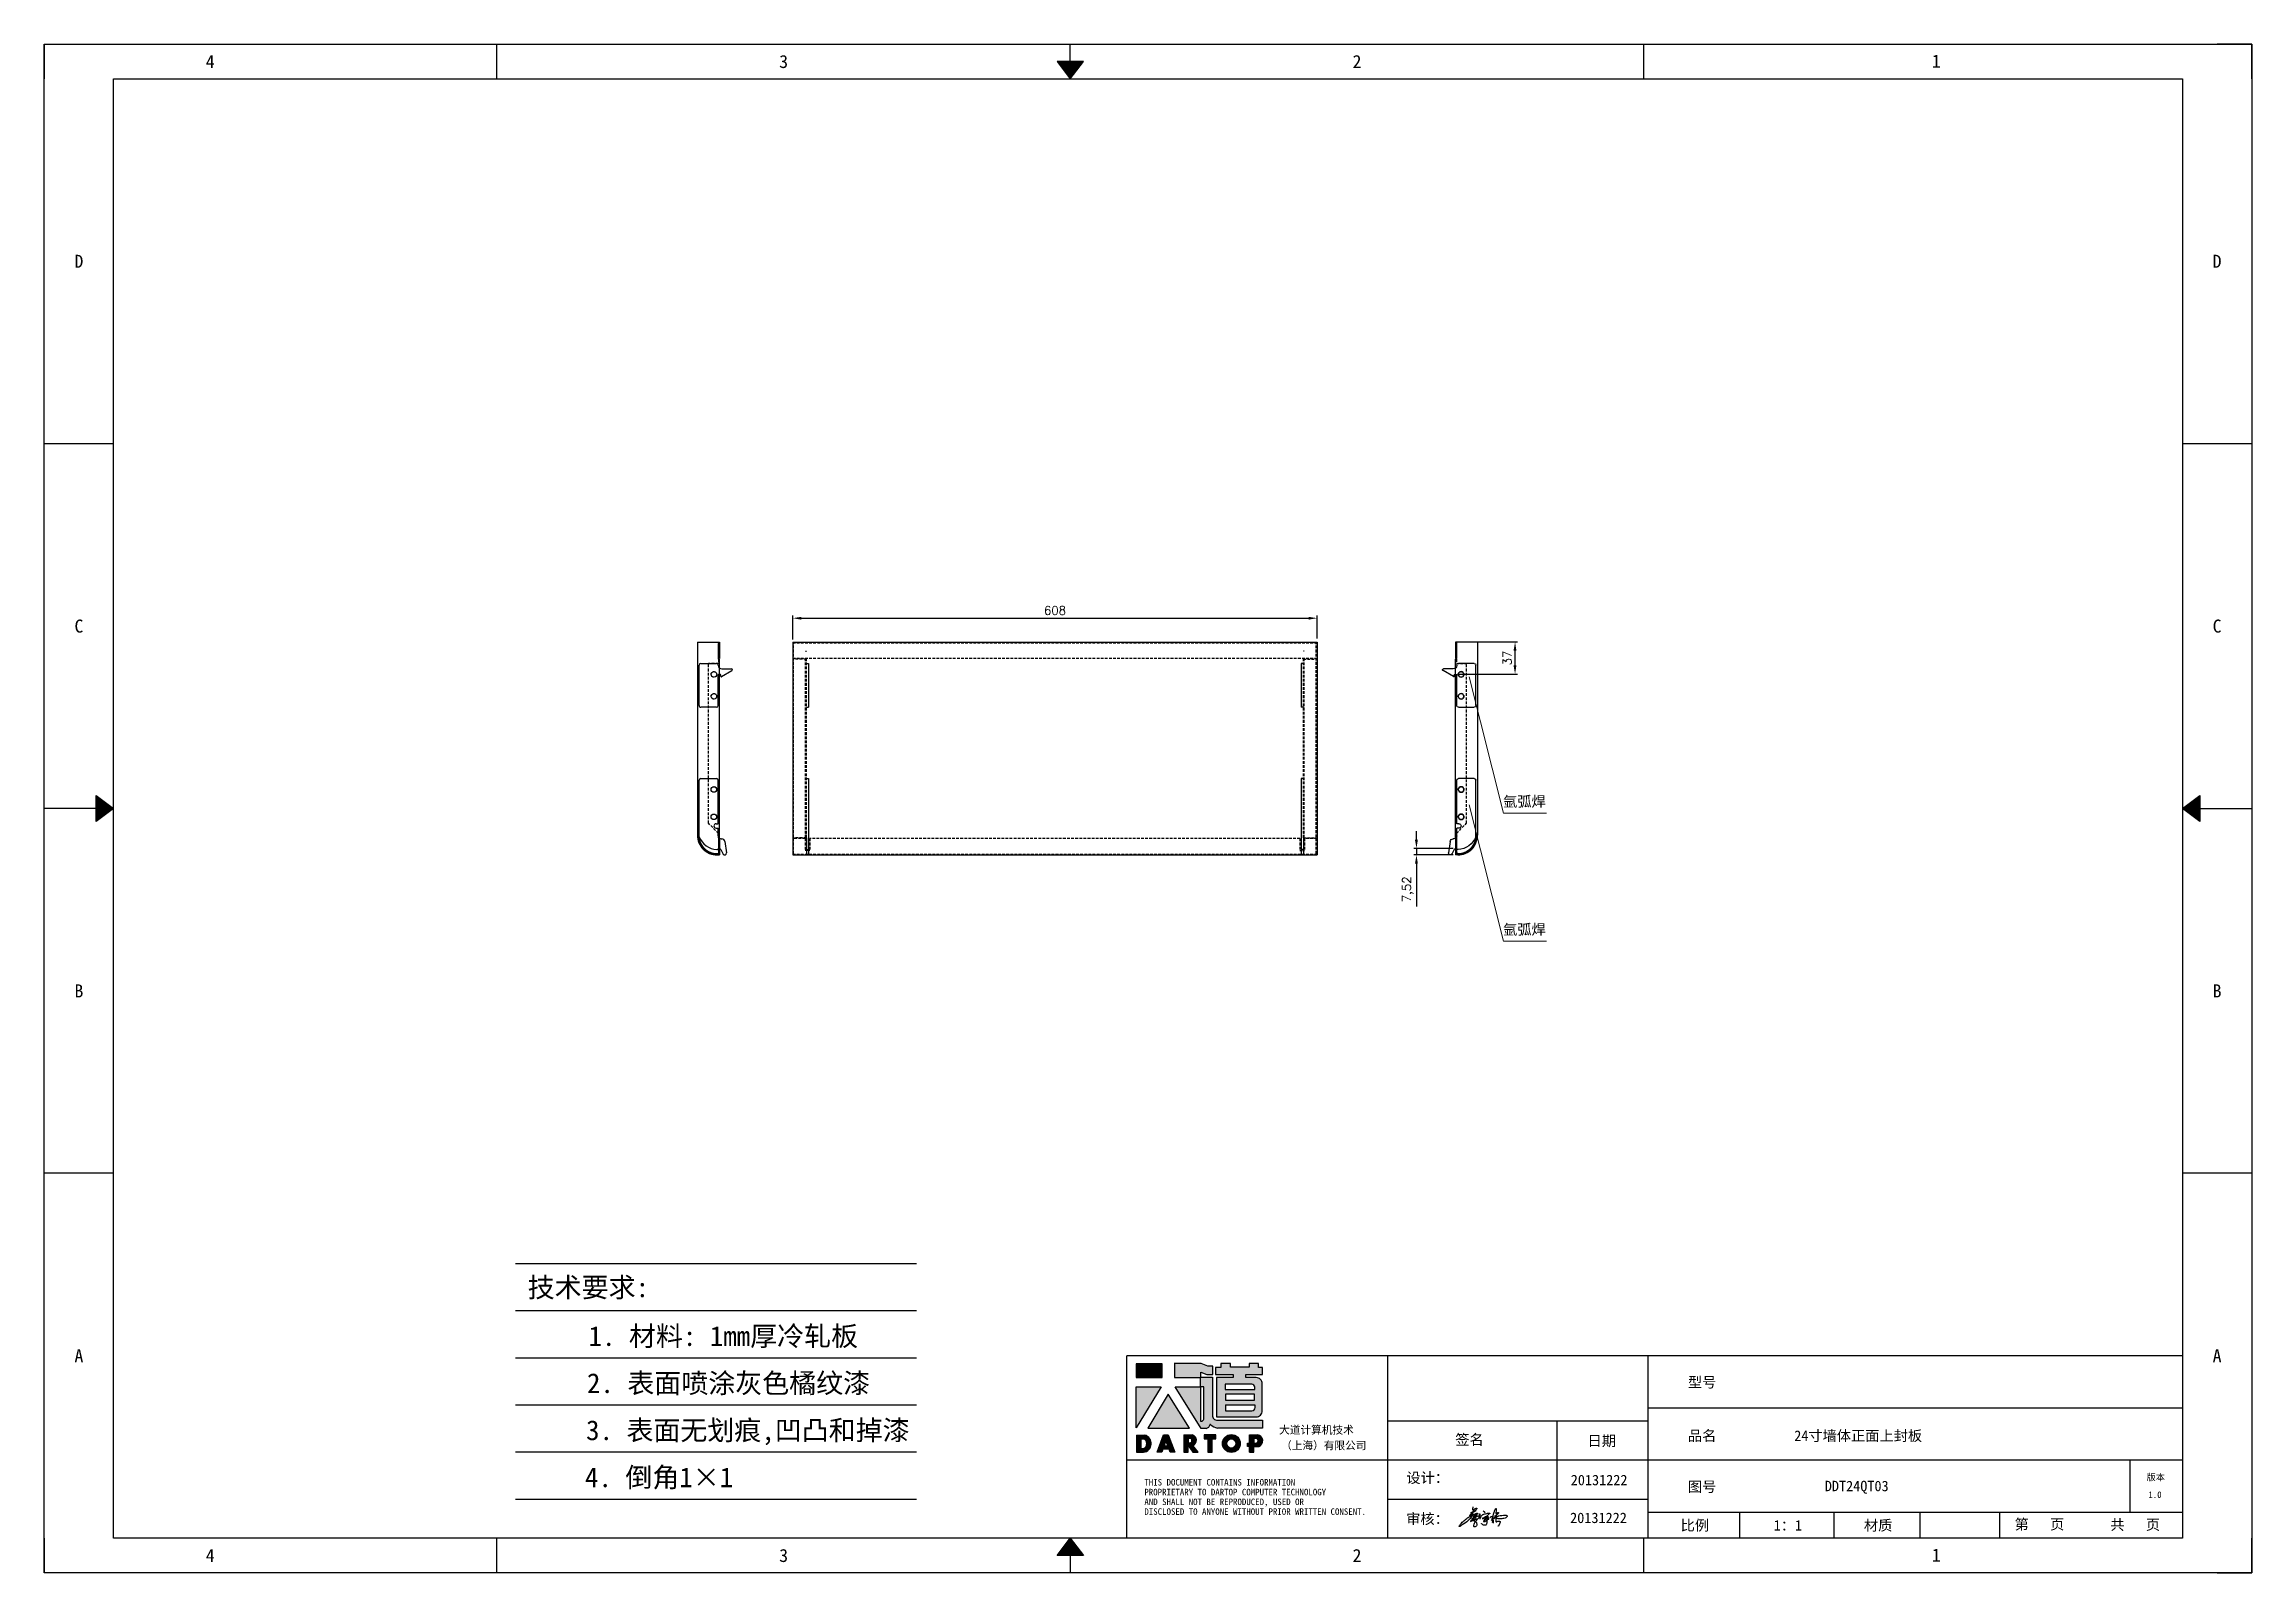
# Model space of a CAD drawing. Header units: millimetres. Extents: x 120943 to 145233, y 4425 to 40233.
# Drawn here: x 120943 to 123503, y 37600 to 39372 of the extents above; entities that cross this region are included whole.
import ezdxf
from ezdxf.enums import TextEntityAlignment as Align

# ---------------------------------------------------------------- set-up
doc = ezdxf.new("R2010")
doc.units = ezdxf.units.MM
doc.linetypes.add('DOT', pattern=[0.25, 0, -0.25])
doc.linetypes.add('HIDDEN2', pattern=[4.7625, 3.175, -1.5875])
for name, color, linetype in [('4', 7, 'Continuous'), ('hidden', 3, 'HIDDEN2'), ('print', 30, 'Continuous')]:
    doc.layers.add(name, color=color, linetype=linetype)
doc.layers.add('dim', color=2, linetype='Continuous', lineweight=9)
doc.styles.add('Dartop', font='SIMFANG.TTF')
doc.styles.add('HZ', font='SimSun.ttf')
doc.styles.add('hzHT', font='SIMHEI.TTF')
doc.styles.get("Standard").update_dxf_attribs({"font": 'txt', "bigfont": 'gbcbig.shx'})
doc.dimstyles.new('2-small', dxfattribs={"dimtxt": 10, "dimasz": 10, "dimexe": 3, "dimexo": 3, "dimgap": 4, "dimtad": 1, "dimtxsty": 'Standard', "dimcen": 5, "dimazin": 0, "dimtfac": 1, "dimtmove": 0, "dimatfit": 3, "dimfxl": 1, "dimarcsym": 0})

msp = doc.modelspace()

# ---------------------------------------------------------------- texts
at = {"color": 0}
for s, height, style, p in [('4', 15.108, 'Dartop', (121135.675, 39352.221)), ('3', 15.108, 'Dartop', (121800.428, 39352.221)), ('2', 15.108, 'Dartop', (122465.181, 39352.221)), ('1', 15.108, 'Dartop', (123136.82, 39352.7)), ('D', 15.108, 'Dartop', (120983.426, 39120.565)), ('D', 15.108, 'Dartop', (123462.31, 39120.565)), ('C', 15.108, 'Dartop', (120983.426, 38697.54)), ('C', 15.108, 'Dartop', (123462.31, 38697.54)), ('氩弧焊', 12.0864, 'hzHT', (122659.278, 38494.205)), ('氩弧焊', 12.0864, 'hzHT', (122659.278, 38345.787)), ('B', 15.108, 'Dartop', (120983.426, 38274.516)), ('B', 15.108, 'Dartop', (123462.31, 38274.516)), ('A', 15.108, 'Dartop', (120983.426, 37851.491)), ('A', 15.108, 'Dartop', (123462.31, 37851.491)), ('型号', 12.0864, 'hzHT', (122865.3, 37820.747)), ('签名', 12.0864, 'hzHT', (122595.596, 37754.273)), ('日期', 12.0864, 'hzHT', (122748.958, 37752.785)), ('品名', 12.0864, 'hzHT', (122865.3, 37758.701)), ('24寸墙体正面上封板', 12.0864, 'hzHT', (123046.223, 37758.701)), ('20131222', 12.0864, 'hzHT', (122745.856, 37707.346)), ('图号', 12.0864, 'hzHT', (122865.3, 37699.624)), ('DDT24QT03', 12.0864, 'hzHT', (123044.534, 37700.412)), ('版本', 7.554, 'hzHT', (123391.224, 37710.573)), ('1.0', 7.554, 'Dartop', (123390.315, 37690.384)), ('20131222', 12.0864, 'hzHT', (122745.136, 37663.491)), ('比例', 12.0864, 'hzHT', (122856.873, 37654.772)), ('1：1', 12.0864, 'hzHT', (122964.754, 37654.772)), ('材质', 12.0864, 'hzHT', (123069.372, 37654.772)), ('第   页', 12.0864, 'hzHT', (123256.34, 37656.026)), ('共   页', 12.0864, 'hzHT', (123367.364, 37655.586)), ('4', 15.108, 'Dartop', (121135.675, 37619.835)), ('3', 15.108, 'Dartop', (121800.428, 37619.835)), ('2', 15.108, 'Dartop', (122465.181, 37619.835)), ('1', 15.108, 'Dartop', (123136.82, 37620.314))]:
    msp.add_text(s, height=height, dxfattribs=dict(at, style=style)).set_placement(p, align=Align.MIDDLE_CENTER)
at = {"style": 'HZ'}
for s, p in [('技术要求:', (121574.057, 37930.77)), ('1. 材料: 1mm厚冷轧板', (121730.534, 37874.284)), ('    2. 表面喷涂灰色橘纹漆    ', (121736.599, 37819.684)), ('3. 表面无划痕,凹凸和掉漆', (121758.984, 37765.084)), ('4. 倒角1×1         ', (121726.239, 37710.484))]:
    msp.add_text(s, height=22.932, dxfattribs=at).set_placement(p, align=Align.MIDDLE_CENTER)
at = {"color": 0, "style": 'hzHT'}
for s, height, p in [('THIS DOCUMENT CONTAINS INFORMATION', 7.55401, (122218.667, 37700.94)), ('设计：', 12.0864, (122522.378, 37703.916)), ('AND SHALL NOT BE REPRODUCED, USED OR', 7.55401, (122218.667, 37678.278)), ('PROPRIETARY TO DARTOP COMPUTER TECHNOLOGY', 7.55401, (122218.667, 37689.609)), ('DISCLOSED TO ANYONE WITHOUT PRIOR WRITTEN CONSENT.', 7.55401, (122218.667, 37666.947)), ('审核：', 12.0864, (122522.198, 37656.322))]:
    msp.add_text(s, height=height, dxfattribs=at).set_placement(p)
at = {"layer": '4', "color": 0, "style": 'hzHT'}
for s, p in [('大道计算机技术', (122374.904, 37760.94)), ('（上海）有限公司', (122377.185, 37742.873))]:
    msp.add_text(s, height=9.0648, dxfattribs=at).set_placement(p)

# ---------------------------------------------------------------- blocks, each defined once
blk = doc.blocks.new('*U5')
at = {"color": 254, "linetype": 'Continuous', "extrusion": (0, 0, -1)}
for points in [[(-17, 0.333), (-16.812, 0.25), (-17, 0.5)], [(-17, 0.333), (-17.188, 0.25), (-16.812, 0.25)], [(-17, 0.333), (-17, 0.5), (-17.188, 0.25)]]:
    blk.add_solid(points, dxfattribs=at)
blk = doc.blocks.new('*U4')
at = {"color": 254, "linetype": 'Continuous', "extrusion": (0, 0, -1)}
for points in [[(-33.167, 11), (-33, 11), (-33.25, 11.188)], [(-33.167, 11), (-33.25, 11.188), (-33.25, 10.812)], [(-33.167, 11), (-33.25, 10.812), (-33, 11)]]:
    blk.add_solid(points, dxfattribs=at)
blk = doc.blocks.new('*U6')
at = {"color": 254, "linetype": 'Continuous'}
for points in [[(17, 21.667), (17.188, 21.75), (16.812, 21.75)], [(17, 21.667), (16.812, 21.75), (17, 21.5)], [(17, 21.667), (17, 21.5), (17.188, 21.75)]]:
    blk.add_solid(points, dxfattribs=at)
blk = doc.blocks.new('*U3')
at = {"color": 254, "linetype": 'Continuous', "extrusion": (0, 0, -1)}
for points in [[(-0.833, 11), (-0.75, 10.812), (-0.75, 11.188)], [(-0.833, 11), (-0.75, 11.188), (-1, 11)], [(-0.833, 11), (-1, 11), (-0.75, 10.812)]]:
    blk.add_solid(points, dxfattribs=at)
blk = doc.blocks.new('dadao')
for p, q in [((48, 19.2), (44.9, 10.4)), ((44.9, 10.4), (51.2, 10.4)), ((51.2, 10.4), (48, 19.2))]:
    blk.add_line(p, q)
for points in [[(41.8, 121.6), (41.8, 143.7), (-0.4, 143.7), (-0.4, 121.6), (41.8, 121.6)], [(104.8, 122), (104.8, 130.3), (114.1, 126.3), (124.2, 126.3), (124.2, 139.6), (115.9, 139.6), (105.1, 143.9), (61.5, 143.9)], [(61.7, 144), (61.7, 121.3), (103.9, 121.3)], [(113.4, 38.7), (105.1, 38.7), (63, 106.5), (103.9, 106.5), (103.9, 120.9), (103.9, 121.3)], [(109.7, 53.6), (109.7, 106.2), (104.3, 106.2), (104.3, 50.4), (106.6, 50.4)], [(144.6, 94.4), (144.6, 84.8), (192, 84.8), (192, 94.1), (144.9, 94.1)], [(120.2, 45), (119.5, 45), (119.5, 44.6)], [(0, 28), (0, 0), (11.8, 0)], [(0.1, 28), (14, 28)], [(7.1, 21.8), (7.1, 6.1), (12, 6.1)], [(7.1, 21.8), (11.4, 21.8)], [(76.8, 28.2), (76.8, 0), (84.1, 0), (84.1, 11.1), (91.6, -0.1), (100.3, -0.1), (91.7, 11.1)], [(76.8, 28.2), (90.6, 28.2)], [(84, 22.7), (84, 15.3), (87.2, 15.3)], [(84, 22.7), (87.3, 22.7)], [(183.7, 0), (183.7, 9.6), (180.6, 9.6), (180.6, 14.9), (183.8, 14.9), (183.8, 28.1), (196.1, 28.1), (196.5, 28.1)], [(183.7, 0), (190.9, 0), (190.9, 9.6), (198.8, 9.6)], [(194.9, 22.3), (190.8, 22.3), (190.8, 15), (194.4, 15)]]:
    blk.add_lwpolyline(points)
blk.add_lwpolyline([(137.1, 144.2), (137.1, 137.9), (128.3, 137.9), (128.3, 126.5), (157.3, 126.5), (157.3, 121.5), (130.3, 121.5), (130.3, 57.5), (194.4, 57.5, 0.414214), (204.4, 67.5), (204.4, 111.3, 0.414214), (194.4, 121.3), (177.5, 121.3), (177.5, 126.3), (204.7, 126.3), (204.7, 137.7), (198.2, 137.7), (198.2, 143.9), (183.3, 143.9), (183.3, 138), (153, 138), (153, 144.2), (137.1, 144.2)], format="xyb", close=True)
for points in [[(104.8, 122), (123.4, 122), (123.4, 60, 0.414214), (131.4, 52), (204.8, 52), (204.8, 39.1), (131.7, 39.1)], [(144.3, 110.8), (144.3, 101.8), (192.3, 101.8), (192.3, 105.5, 0.414214), (187.3, 110.5), (144.3, 110.5)], [(144.6, 77), (144.6, 67.5), (187.6, 67.5, 0.414214), (192.6, 72.5), (192.6, 76.4), (144.6, 76.4)]]:
    blk.add_lwpolyline(points, format="xyb")
for points in [[(-0.3, 106.2), (40.4, 106.2), (-0.3, 39.7), (-0.3, 106.2)], [(51.7, 94.1), (18.4, 39.3), (86.2, 39.3)], [(43.8, 28.2), (51.8, 28.2), (62.6, -0.1), (55, -0.1), (53.2, 5), (42.9, 5), (41.1, 0), (33.6, 0)], [(110, 28.1), (110, 21.9), (116, 21.9), (116, -0.1), (123.2, -0.1), (123.2, 22), (129.2, 22), (129.2, 28.1), (110, 28.1)]]:
    blk.add_lwpolyline(points, close=True)
for radius in [14.5, 7.44]:
    blk.add_circle((154.2, 14.2), radius)
for centre, radius, start, end in [((99.2, 60.7), 12.6, 305.6399, 325.969), ((111.6, 46.7), 8.19, 282.9811, 347.6627), ((136, 61.7), 22.9, 226.7358, 259.3209), ((8.5, 13.9), 8.49, 294.2143, 69.7177), ((9.6, 14.2), 14.4, 278.6604, 72.3203), ((86.4, 19), 3.8, 282.527, 76.7196), ((88.6, 19.4), 8.95, 290.6073, 77.2124), ((193.7, 18.7), 3.8, 280.9891, 72.5513), ((195.7, 18.6), 9.51, 288.8959, 85.2442)]:
    blk.add_arc(centre, radius, start, end)
blk = doc.blocks.new('DDDDDD')
for p, q in [((19696.1, 37799.5), (19696.1, 37810.9)), ((19705.1, 37799.3), (19698, 37811.4)), ((19689.8, 37775.3), (19689.8, 37793.5)), ((19691.8, 37795.5), (19692.1, 37795.5)), ((19704.7, 37798.5), (19703.6, 37798.5)), ((19738.6, 37795.5), (19703.6, 37795.5)), ((19740.6, 37793.5), (19740.6, 37775.3)), ((19738.6, 37773.3), (19691.8, 37773.3))]:
    blk.add_line(p, q)
for centre in [(19702.5, 37790.5), (19727.9, 37790.5)]:
    blk.add_circle(centre, 3.25)
for centre, radius, start, end in [((19697.1, 37810.9), 1, 30.6997, 180), ((19691.8, 37793.5), 2, 90, 180), ((19692.1, 37799.5), 4, 270, 0), ((19703.6, 37797), 1.5, 90, 270), ((19704.7, 37799), 0.5, 270, 30.6997), ((19738.6, 37793.5), 2, 0, 90), ((19691.8, 37775.3), 2, 180, 270), ((19738.6, 37775.3), 2, 270, 0)]:
    blk.add_arc(centre, radius, start, end)
blk = doc.blocks.new('GFARGAR')
for p, q in [((19915.4, 37803.7), (19928.7, 37805.7)), ((19842.4, 37776), (19842.4, 37794.2)), ((19894.9, 37796.2), (19844.4, 37796.2)), ((19894.9, 37793.7), (19894.9, 37796.2)), ((19899.9, 37793.7), (19899.9, 37796.2)), ((19908.9, 37796.2), (19899.9, 37796.2)), ((19912.4, 37799.7), (19912.4, 37800.2)), ((19924.6, 37799.1), (19930, 37801.9)), ((19910, 37774), (19844.4, 37774))]:
    blk.add_line(p, q)
for centre in [(19855.1, 37791.1), (19886.8, 37791.1)]:
    blk.add_circle(centre, 3.25)
for centre, radius, start, end in [((19915.9, 37800.2), 3.5, 98.5308, 180), ((19929, 37803.7), 2, 298.0725, 98.5308), ((19844.4, 37794.2), 2, 90, 180), ((19897.4, 37793.7), 2.5, 180, 0), ((19908.9, 37799.7), 3.5, 270, 0), ((19900.9, 37796.2), 24, 292.1424, 356.2875), ((19925.5, 37797.3), 2, 118.0725, 230.0086), ((19922.9, 37794.2), 2, 12.8853, 50.0086), ((19844.4, 37776), 2, 180, 270)]:
    blk.add_arc(centre, radius, start, end)
blk = doc.blocks.new('*D321')
at = {"layer": 'Defpoints', "color": 0}
for p in [(122579.5, 38679.1, 78.2), (122648.4, 38679.1), (122579.2, 38641.9, 78.2)]:
    blk.add_point(p, dxfattribs=at)
at = {"layer": 'dim', "color": 0, "lineweight": -2}
for p, q in [((122582.5, 38679.1), (122651.4, 38679.1)), ((122648.4, 38651.9), (122648.4, 38669.1)), ((122582.2, 38641.9), (122651.4, 38641.9))]:
    blk.add_line(p, q, dxfattribs=at)
at = {"layer": 'dim', "color": 0}
for points in [[(122646.7, 38669.1), (122650, 38669.1), (122648.4, 38679.1)], [(122646.7, 38651.9), (122650, 38651.9), (122648.4, 38641.9)]]:
    blk.add_solid(points, dxfattribs=at)
at = {"layer": 'dim', "color": 0, "insert": (122639.4, 38660.5), "char_height": 10, "attachment_point": 5, "rotation": 90}
blk.add_mtext('37', dxfattribs=at)
blk = doc.blocks.new('*D322')
at = {"layer": 'Defpoints', "color": 0}
for p in [(122534.1, 38432.2), (122579.5, 38432.2, 78.2), (122579.7, 38439.7, 78.2)]:
    blk.add_point(p, dxfattribs=at)
at = {"layer": 'dim', "color": 0, "lineweight": -2}
for p, q in [((122534.1, 38449.7), (122534.1, 38459.7)), ((122576.7, 38439.7), (122531.1, 38439.7)), ((122576.5, 38432.2), (122531.1, 38432.2)), ((122534.1, 38439.7), (122534.1, 38432.2)), ((122534.1, 38422.2), (122534.1, 38372.5))]:
    blk.add_line(p, q, dxfattribs=at)
at = {"layer": 'dim', "color": 0}
for points in [[(122532.4, 38449.7), (122535.7, 38449.7), (122534.1, 38439.7)], [(122532.4, 38422.2), (122535.7, 38422.2), (122534.1, 38432.2)]]:
    blk.add_solid(points, dxfattribs=at)
at = {"layer": 'dim', "color": 0, "insert": (122524.2, 38392.3), "char_height": 10, "attachment_point": 5, "rotation": 90}
blk.add_mtext('7,52', dxfattribs=at)
blk = doc.blocks.new('CAIYUQIANG')
for p, q in [((27670.4, -25028.6), (27669.5, -25034.5)), ((27639.2, -25074.1), (27639.8, -25072.4)), ((27640.1, -25074.1), (27639.2, -25074.1)), ((27639.8, -25072.4), (27641, -25070.5)), ((27641.8, -25073.4), (27640.1, -25074.1)), ((27641, -25070.5), (27642.4, -25068.7)), ((27643.4, -25072.1), (27641.8, -25073.4)), ((27642.4, -25068.7), (27644.1, -25066.6)), ((27645.7, -25070.6), (27643.4, -25072.1)), ((27644.1, -25066.6), (27646.1, -25064.4)), ((27649.4, -25068), (27645.7, -25070.6)), ((27646.1, -25064.4), (27648.2, -25062.5)), ((27648.2, -25062.5), (27649.9, -25061)), ((27653.3, -25065.6), (27649.4, -25068)), ((27649.9, -25061), (27651.9, -25059.4)), ((27651.9, -25059.4), (27654.7, -25057.2)), ((27656.6, -25063.3), (27653.3, -25065.6)), ((27654.7, -25057.2), (27656.5, -25055.9)), ((27656.5, -25055.9), (27658.3, -25054.6)), ((27659.8, -25060.4), (27656.6, -25063.3)), ((27658.3, -25054.6), (27659.6, -25053.7)), ((27659.6, -25053.7), (27662.2, -25052.1)), ((27660.6, -25059.8), (27659.8, -25060.4)), ((27663.6, -25056.9), (27660.6, -25059.8)), ((27662.2, -25052.1), (27664.9, -25050.5)), ((27662.9, -25048.8), (27669.7, -25045.8)), ((27663.2, -25048.6), (27662.9, -25048.8)), ((27663.6, -25048.1), (27663.2, -25048.6)), ((27665.3, -25046.6), (27663.6, -25048.1)), ((27666.3, -25053.5), (27663.6, -25056.9)), ((27664.9, -25050.5), (27668.5, -25048.7)), ((27667.5, -25060.4), (27664.9, -25062)), ((27664.9, -25062.9), (27667.7, -25061.6)), ((27664.9, -25062), (27664.9, -25062.9)), ((27667.4, -25044.9), (27665.3, -25046.6)), ((27675.7, -25037.4), (27665.9, -25043)), ((27665.9, -25043), (27677.3, -25038.1)), ((27668.2, -25051.4), (27666.3, -25053.5)), ((27670.6, -25042.2), (27667.4, -25044.9)), ((27670.3, -25058.4), (27667.5, -25060.4)), ((27667.7, -25061.6), (27670.5, -25060.2)), ((27670.9, -25048.6), (27668.2, -25051.4)), ((27668.5, -25048.7), (27673.6, -25046.3)), ((27668.6, -25056), (27674.9, -25053.6)), ((27672.1, -25054.2), (27668.6, -25056)), ((27669.5, -25034.5), (27670.5, -25036.5)), ((27669.7, -25045.8), (27671.3, -25045.2)), ((27672, -25057.1), (27670.3, -25058.4)), ((27670.5, -25036.5), (27674.7, -25033.4)), ((27670.5, -25060.2), (27673.3, -25059)), ((27677.3, -25038.1), (27670.6, -25042.2)), ((27671.5, -25047.3), (27670.9, -25048.6)), ((27671.2, -25051), (27679.4, -25049.8)), ((27674.1, -25050.1), (27671.2, -25051)), ((27671.3, -25045.2), (27672.1, -25045.7)), ((27672.1, -25046.2), (27671.5, -25047.3)), ((27672.5, -25060.1), (27671.9, -25060.4)), ((27671.9, -25060.4), (27674.3, -25061.5)), ((27673.8, -25055.8), (27672, -25057.1)), ((27672.1, -25045.7), (27672.1, -25046.2)), ((27675.9, -25052.3), (27672.1, -25054.2)), ((27673.8, -25059.6), (27672.5, -25060.1)), ((27672.7, -25072.4), (27673.6, -25068.9)), ((27672.7, -25073.7), (27672.7, -25072.4)), ((27672.9, -25074.4), (27672.7, -25073.7)), ((27673.5, -25075.1), (27672.9, -25074.4)), ((27673.3, -25059), (27675.5, -25058)), ((27674.1, -25075.4), (27673.5, -25075.1)), ((27673.6, -25046.3), (27677.4, -25044.5)), ((27673.6, -25068.9), (27674.3, -25066.8)), ((27676.2, -25054), (27673.8, -25055.8)), ((27675.2, -25059.1), (27673.8, -25059.6)), ((27676.5, -25048.8), (27674.1, -25050.1)), ((27675, -25075.4), (27674.1, -25075.4)), ((27674.3, -25061.5), (27677.2, -25063.7)), ((27674.3, -25066.8), (27675.3, -25065)), ((27674.7, -25033.4), (27678, -25031.9)), ((27674.9, -25053.6), (27676.8, -25053.2)), ((27676.4, -25074.9), (27675, -25075.4)), ((27677.8, -25058), (27675.2, -25059.1)), ((27675.3, -25065), (27676.4, -25063.4)), ((27675.5, -25058), (27677.9, -25056.9)), ((27679.9, -25033), (27675.7, -25037.4)), ((27678.6, -25051.7), (27675.9, -25052.3)), ((27677.2, -25053.4), (27676.2, -25054)), ((27676.4, -25063.4), (27677.5, -25061.9)), ((27677.2, -25074.4), (27676.4, -25074.9)), ((27679.1, -25047.4), (27676.5, -25048.8)), ((27676.8, -25053.2), (27677.2, -25053.4)), ((27677.2, -25063.7), (27678.8, -25065.4)), ((27678.3, -25073.5), (27677.2, -25074.4)), ((27677.4, -25044.5), (27680, -25043.8)), ((27677.5, -25061.9), (27679.6, -25059.6)), ((27679, -25057.7), (27677.8, -25058)), ((27677.9, -25056.9), (27680, -25056.9)), ((27678, -25031.9), (27679.7, -25031.6)), ((27679.1, -25072.5), (27678.3, -25073.5)), ((27683.3, -25050.5), (27678.6, -25051.7)), ((27678.8, -25065.4), (27679.4, -25066.6)), ((27680, -25057.5), (27679, -25057.7)), ((27680.6, -25045.9), (27679.1, -25047.4)), ((27679.8, -25071), (27679.1, -25072.5)), ((27679.4, -25049.8), (27681.5, -25049.6)), ((27679.4, -25066.6), (27679.9, -25067.9)), ((27679.6, -25059.6), (27680.6, -25058.4)), ((27679.7, -25031.6), (27680.1, -25032.2)), ((27680, -25070), (27679.8, -25071)), ((27680.1, -25032.2), (27679.9, -25033)), ((27679.9, -25067.9), (27680, -25069)), ((27680, -25043.8), (27681.2, -25043.8)), ((27680, -25056.9), (27680.5, -25057.1)), ((27680.5, -25057.1), (27680, -25057.5)), ((27680, -25069), (27680, -25070)), ((27681.2, -25044.7), (27680.6, -25045.9)), ((27680.6, -25058.4), (27681.3, -25057.6)), ((27681.2, -25043.8), (27681.2, -25044.7)), ((27681.3, -25057.6), (27682.9, -25055.7)), ((27681.5, -25049.6), (27682.7, -25049.7)), ((27682.7, -25049.7), (27683.3, -25050.5)), ((27682.9, -25055.7), (27683.9, -25054.7)), ((27683.9, -25054.7), (27684.6, -25054)), ((27684.6, -25054), (27685.6, -25053.1)), ((27685.6, -25053.1), (27686, -25048.7)), ((27686, -25048.7), (27686.1, -25046.8)), ((27686.1, -25046.8), (27686.2, -25045.4)), ((27686.2, -25045.4), (27686.3, -25045)), ((27686.3, -25045), (27686.6, -25045)), ((27686.6, -25045), (27686.7, -25045.1)), ((27686.7, -25045.1), (27686.9, -25049.2)), ((27686.9, -25049.2), (27686.9, -25051.7)), ((27686.9, -25051.7), (27686.9, -25054.8)), ((27686.9, -25054.8), (27686.9, -25055.8)), ((27686.9, -25055.8), (27687, -25056.5)), ((27687, -25056.5), (27687.2, -25056.9)), ((27687.2, -25056.9), (27687.5, -25056.9)), ((27687.5, -25056.9), (27687.8, -25056.5)), ((27687.8, -25056.5), (27688, -25055.9)), ((27688, -25055.9), (27688.6, -25054.6)), ((27688.6, -25054.6), (27689.1, -25053.3)), ((27689.1, -25053.3), (27689.5, -25052.1)), ((27689.5, -25052.1), (27690.2, -25050.1)), ((27690.2, -25050.1), (27690.5, -25049.4)), ((27690.5, -25049.4), (27691.2, -25048.7)), ((27691, -25067.9), (27690.7, -25067.5)), ((27691.8, -25068.5), (27691, -25067.9)), ((27691.2, -25048.7), (27693.8, -25046.9)), ((27692.9, -25069.4), (27691.8, -25068.5)), ((27692.5, -25055.7), (27691.9, -25055.8)), ((27691.9, -25055.8), (27691.9, -25056.2)), ((27691.9, -25056.2), (27693.4, -25056.2)), ((27693.9, -25055.2), (27692.5, -25055.7)), ((27694, -25070.3), (27692.9, -25069.4)), ((27693.4, -25056.2), (27695.2, -25055.9)), ((27693.8, -25046.9), (27694.7, -25046.4)), ((27697.3, -25053.7), (27693.9, -25055.2)), ((27695.5, -25070.9), (27694, -25070.3)), ((27694.7, -25046.4), (27695.8, -25045.9)), ((27695.5, -25062.1), (27695, -25062.5)), ((27695, -25062.5), (27695, -25062.8)), ((27695, -25062.8), (27695.4, -25063)), ((27695.2, -25055.9), (27696.4, -25055.5)), ((27695.4, -25063), (27696.6, -25063)), ((27696.5, -25061.2), (27695.5, -25062.1)), ((27697.1, -25071.4), (27695.5, -25070.9)), ((27695.8, -25045.9), (27698.2, -25045)), ((27696.4, -25055.5), (27698.6, -25054.5)), ((27698, -25059.9), (27696.5, -25061.2)), ((27696.6, -25063), (27698.7, -25062.4)), ((27699, -25071.4), (27697.1, -25071.4)), ((27700.1, -25052.2), (27697.3, -25053.7)), ((27700.7, -25057.4), (27698, -25059.9)), ((27698.2, -25045), (27699.9, -25044.7)), ((27698.6, -25054.5), (27700.1, -25053.8)), ((27698.7, -25062.4), (27701.9, -25060.7)), ((27700.5, -25071.4), (27699, -25071.4)), ((27699.9, -25044.7), (27702.8, -25044)), ((27703.1, -25050.1), (27700.1, -25052.2)), ((27700.1, -25053.8), (27701.4, -25053.2)), ((27701.7, -25070.7), (27700.5, -25071.4)), ((27703.2, -25055.4), (27700.7, -25057.4)), ((27701.4, -25053.2), (27703, -25052.5)), ((27702.4, -25068.8), (27701.7, -25070.7)), ((27701.9, -25060.7), (27705, -25058.6)), ((27702.9, -25065), (27702.4, -25068.8)), ((27702.8, -25044), (27704.8, -25043.7)), ((27703, -25063.9), (27702.9, -25065)), ((27703, -25052.5), (27704.6, -25051.8)), ((27703.4, -25059.2), (27703, -25063.9)), ((27705.3, -25048.2), (27703.1, -25050.1)), ((27705.1, -25053.8), (27703.2, -25055.4)), ((27703.5, -25058.1), (27703.4, -25059.2)), ((27703.9, -25057), (27703.5, -25058.1)), ((27704.3, -25056.3), (27703.9, -25057)), ((27704.9, -25055.3), (27704.3, -25056.3)), ((27704.6, -25051.8), (27705.9, -25051.1)), ((27704.8, -25043.7), (27707, -25043.4)), ((27705.1, -25055), (27704.9, -25055.3)), ((27705, -25058.6), (27706.4, -25057.7)), ((27706, -25052.8), (27705.1, -25053.8)), ((27706.3, -25055), (27705.1, -25055)), ((27708, -25045.9), (27705.3, -25048.2)), ((27705.9, -25051.1), (27706.4, -25051.1)), ((27706.6, -25051.6), (27706, -25052.8)), ((27706.8, -25055.3), (27706.3, -25055)), ((27706.4, -25051.1), (27706.6, -25051.6)), ((27706.4, -25057.7), (27707.4, -25057)), ((27707.5, -25055.8), (27706.8, -25055.3)), ((27707, -25043.4), (27708, -25043.4)), ((27707.4, -25057), (27707.8, -25056.8)), ((27707.8, -25056.8), (27707.5, -25055.8)), ((27708, -25043.4), (27709, -25043.5)), ((27710.1, -25044), (27708, -25045.9)), ((27709, -25043.5), (27709.7, -25043.8)), ((27709.7, -25043.8), (27710.1, -25044)), ((27710, -25054.2), (27711.2, -25052.7)), ((27711.2, -25052.7), (27712.6, -25051.4)), ((27712.6, -25051.4), (27713.4, -25050.9)), ((27713.4, -25050.9), (27714.2, -25050.8)), ((27713.7, -25060.6), (27714.5, -25059.1)), ((27714, -25059.3), (27713.7, -25060.1)), ((27713.7, -25060.1), (27713.7, -25060.6)), ((27714.3, -25058.6), (27714, -25059.3)), ((27714.2, -25050.8), (27715, -25050.8)), ((27715, -25056.9), (27714.3, -25058.6)), ((27714.5, -25059.1), (27715.1, -25058.3)), ((27715, -25050.8), (27715.4, -25050.8)), ((27715.5, -25055.4), (27715, -25056.9)), ((27715.1, -25058.3), (27715.6, -25057.9)), ((27715.4, -25050.8), (27715.6, -25051)), ((27715.9, -25053.9), (27715.5, -25055.4)), ((27715.6, -25051), (27715.8, -25051.2)), ((27715.6, -25057.9), (27716.2, -25057.8)), ((27715.8, -25051.2), (27715.9, -25051.2)), ((27715.9, -25051.2), (27716, -25051.4)), ((27716, -25053.3), (27715.9, -25053.9)), ((27716, -25051.4), (27716, -25051.4)), ((27716, -25051.4), (27716, -25051.5)), ((27716, -25051.5), (27716.1, -25051.6)), ((27716.1, -25052.4), (27716, -25053.3)), ((27716.1, -25051.6), (27716.1, -25051.8)), ((27716.1, -25051.8), (27716.1, -25052.4)), ((27716.2, -25057.8), (27716.9, -25057.9)), ((27716.6, -25063.7), (27716.8, -25062.6)), ((27716.6, -25064.9), (27716.6, -25063.7)), ((27717, -25065.4), (27716.6, -25064.9)), ((27716.8, -25062.6), (27717, -25060.1)), ((27716.9, -25057.9), (27717.2, -25058.1)), ((27717, -25060.1), (27717.1, -25058.6)), ((27718.3, -25066.4), (27717, -25065.4)), ((27717.1, -25058.6), (27717.2, -25057.5)), ((27717.2, -25057.5), (27717.7, -25052.4)), ((27717.2, -25058.1), (27717.6, -25058.7)), ((27717.6, -25058.7), (27717.6, -25060.8)), ((27717.6, -25060.8), (27717.6, -25062.5)), ((27717.6, -25062.5), (27717.7, -25064.3)), ((27717.7, -25050), (27718.5, -25046)), ((27717.7, -25052.4), (27717.7, -25050)), ((27717.7, -25064.3), (27717.7, -25065.5)), ((27717.7, -25065.5), (27718.3, -25066.4)), ((27718.5, -25046), (27720.2, -25040.9)), ((27719, -25056.7), (27720.6, -25055.2)), ((27719, -25056.7), (27720.6, -25055.4)), ((27720.6, -25055.4), (27719, -25056.7)), ((27719.4, -25056.1), (27719, -25056.7)), ((27720.3, -25054.8), (27719.4, -25056.1)), ((27720.2, -25040.9), (27720.7, -25039.5)), ((27721, -25053.7), (27720.3, -25054.8)), ((27720.6, -25055.2), (27721.9, -25054.1)), ((27720.7, -25039.5), (27721.2, -25038)), ((27722.6, -25051.2), (27721, -25053.7)), ((27721.2, -25038), (27721.6, -25036.6)), ((27721.6, -25036.6), (27722.4, -25034.9)), ((27721.8, -25052.4), (27722.1, -25051.2)), ((27721.9, -25054.1), (27721.8, -25052.4)), ((27721.9, -25054.1), (27723.5, -25052.8)), ((27722.2, -25054.5), (27721.9, -25054.1)), ((27722.1, -25051.2), (27722.6, -25049.3)), ((27723.2, -25055.7), (27722.2, -25054.5)), ((27722.4, -25034.9), (27723.3, -25033.3)), ((27722.6, -25049.3), (27723.4, -25048.2)), ((27723.9, -25049.1), (27722.6, -25051.2)), ((27725.1, -25056.1), (27723.2, -25055.7)), ((27723.3, -25033.3), (27723.8, -25032.7)), ((27723.4, -25048.2), (27724, -25048.2)), ((27723.5, -25052.8), (27725.7, -25051.8)), ((27723.8, -25032.7), (27724.4, -25032.7)), ((27724.9, -25047.9), (27723.9, -25049.1)), ((27724.2, -25041.9), (27724, -25042.9)), ((27724, -25042.9), (27724, -25043.8)), ((27724, -25043.8), (27724.5, -25044.5)), ((27724, -25048.2), (27725, -25049.3)), ((27724.3, -25057.3), (27724.1, -25059.8)), ((27724.1, -25059.8), (27724.2, -25062.5)), ((27724.7, -25038.7), (27724.2, -25041.9)), ((27724.2, -25062.5), (27724.5, -25063.9)), ((27724.8, -25054.3), (27724.3, -25057.3)), ((27724.3, -25057.3), (27724.3, -25057.3)), ((27724.4, -25032.7), (27724.8, -25033.4)), ((27724.5, -25044.5), (27724.9, -25044.1)), ((27724.5, -25063.9), (27726.1, -25063.8)), ((27726, -25051.7), (27724.6, -25052.3)), ((27724.6, -25052.3), (27724.8, -25054.3)), ((27724.9, -25037.3), (27724.7, -25038.7)), ((27724.8, -25033.4), (27725.1, -25034.5)), ((27725.1, -25035.4), (27724.9, -25037.3)), ((27724.9, -25044.1), (27726.2, -25043.2)), ((27726.1, -25047), (27724.9, -25047.9)), ((27725, -25049.3), (27726, -25051.7)), ((27725.1, -25034.5), (27725.1, -25035.4)), ((27728.6, -25056.9), (27725.1, -25056.1)), ((27725.7, -25051.8), (27728.1, -25050.8)), ((27727.7, -25045.8), (27726.1, -25047)), ((27726.1, -25063.8), (27727.2, -25062.4)), ((27726.2, -25043.2), (27727.3, -25042.5)), ((27727.2, -25062.4), (27728.7, -25061.7)), ((27727.3, -25042.5), (27728.7, -25041.6)), ((27728.8, -25044.9), (27727.7, -25045.8)), ((27728.1, -25050.8), (27730.4, -25049.9)), ((27731.5, -25056.9), (27728.6, -25056.9)), ((27728.7, -25041.6), (27729.4, -25041.6)), ((27728.7, -25061.7), (27730.6, -25061.7)), ((27729.8, -25043.2), (27728.8, -25044.9)), ((27729.9, -25073.7), (27728.8, -25073.7)), ((27729.4, -25041.6), (27729.8, -25042.2)), ((27729.8, -25042.2), (27729.8, -25043.2)), ((27730.7, -25072), (27729.9, -25073.7)), ((27730.4, -25049.9), (27734.3, -25049)), ((27730.6, -25061.7), (27732.5, -25061.7)), ((27732.4, -25068.5), (27730.7, -25072)), ((27734.6, -25056.9), (27731.5, -25056.9)), ((27733.1, -25067), (27732.4, -25068.5)), ((27732.5, -25061.7), (27734, -25062.9)), ((27734, -25064.2), (27733.1, -25067)), ((27734, -25062.9), (27734, -25064.2)), ((27734.3, -25049), (27736.4, -25048.5)), ((27736.4, -25056.9), (27734.6, -25056.9)), ((27736.4, -25048.5), (27738, -25048.5)), ((27737.5, -25056.9), (27736.4, -25056.9)), ((27739.9, -25056.2), (27737.5, -25056.9)), ((27738, -25048.5), (27741.4, -25048.2)), ((27742.8, -25055.5), (27739.9, -25056.2)), ((27741.4, -25048.2), (27743.3, -25048.1)), ((27745.3, -25054.8), (27742.8, -25055.5)), ((27743.3, -25048.1), (27745.9, -25048.1)), ((27747, -25053.9), (27745.3, -25054.8)), ((27745.9, -25048.1), (27747.9, -25048.3)), ((27749, -25052.8), (27747, -25053.9)), ((27747.9, -25048.3), (27749.6, -25048.7)), ((27749.8, -25051.7), (27749, -25052.8)), ((27749.6, -25048.7), (27750.5, -25049.8)), ((27750.6, -25050.8), (27749.8, -25051.7)), ((27750.5, -25049.8), (27750.6, -25050.8))]:
    blk.add_line(p, q)
blk.add_lwpolyline([(27694.2, -25038.4, -0.053561), (27695.8, -25039, -0.075272), (27696.8, -25039.7, -0.005295), (27697.5, -25040.4, -0.009337), (27697.9, -25040.8, -0.026146), (27698.2, -25041.2, -0.016644), (27698.7, -25041.9)], format="xyb")
blk = doc.blocks.new('*D1644')
at = {"layer": 'Defpoints', "color": 0}
for p in [(122419, 38706.7), (121811, 38679.1, 72.7), (122419, 38680, 68.4)]:
    blk.add_point(p, dxfattribs=at)
at = {"layer": 'dim', "color": 0, "lineweight": -2}
for p, q in [((121811, 38682.1), (121811, 38709.7)), ((121821, 38706.7), (122409, 38706.7)), ((122419, 38683), (122419, 38709.7))]:
    blk.add_line(p, q, dxfattribs=at)
at = {"layer": 'dim', "color": 0}
for points in [[(121821, 38708.3), (121821, 38705), (121811, 38706.7)], [(122409, 38708.3), (122409, 38705), (122419, 38706.7)]]:
    blk.add_solid(points, dxfattribs=at)
at = {"layer": 'dim', "color": 0, "insert": (122115, 38715.7), "char_height": 10, "attachment_point": 5}
blk.add_mtext('608', dxfattribs=at)

# ---------------------------------------------------------------- dimensions: what is measured, and where the dimension line sits
at = {"layer": 'dim'}
dim = msp.add_linear_dim(base=(122418.957, 38706.682), p1=(121810.957, 38679.072, 72.715), p2=(122418.957, 38680.028, 68.367), dimstyle='2-small', override={"dimpost": '\\X'}, dxfattribs=at)
dim.commit()
dim.dimension.update_dxf_attribs({"geometry": '*D1644', "text_midpoint": (122114.957, 38715.682)})
dim = msp.add_linear_dim(base=(122648.381, 38679.072), p1=(122579.236, 38641.912, 78.203), p2=(122579.466, 38679.072, 78.203), angle=90, text='37', dimstyle='2-small', override={"dimpost": '\\X', "dimfxl": 0.18}, dxfattribs=at)
dim.commit()
dim.dimension.update_dxf_attribs({"geometry": '*D321', "text_midpoint": (122639.381, 38660.492)})
dim = msp.add_linear_dim(base=(122534.08, 38432.172), p1=(122579.671, 38439.692, 78.203), p2=(122579.466, 38432.172, 78.203), angle=90, dimstyle='2-small', override={"dimpost": '\\X', "dimfxl": 0.18}, dxfattribs=at)
dim.commit()
dim.dimension.update_dxf_attribs({"geometry": '*D322', "text_midpoint": (122524.247, 38392.339)})

# ---------------------------------------------------------------- hatches: boundary and pattern name
for points in [[(122239.235, 37842.135), (122209.1, 37842.135), (122209.1, 37826.391), (122239.235, 37826.391)], [(122238.264, 37815.375), (122209.18, 37815.375), (122209.18, 37767.888)], [(122246.327, 37806.757), (122222.552, 37767.572), (122270.963, 37767.572)], [(122301.703, 37759.555), (122287.944, 37759.555), (122287.944, 37755.19), (122292.237, 37755.19), (122292.237, 37739.46), (122297.377, 37739.46), (122297.377, 37755.2), (122301.703, 37755.2)]]:
    msp.add_hatch(color=0).paths.add_polyline_path(points)
h = msp.add_hatch(color=0)
h.paths.add_polyline_path([(122284.268, 37832.566), (122290.919, 37829.693), (122298.11, 37829.693), (122298.11, 37839.21), (122292.178, 37839.21), (122284.448, 37842.262), (122253.474, 37842.262), (122253.474, 37826.167), (122283.611, 37826.167), (122283.611, 37825.842), (122283.611, 37815.555), (122254.387, 37815.555), (122284.446, 37767.179), (122290.399, 37767.179, 0.27937482), (122294.744, 37771.404), (122294.744, 37771.627), (122295.269, 37771.627, 0.14314537), (122303.464, 37767.457), (122355.698, 37767.457), (122355.698, 37776.632), (122303.241, 37776.632, -0.41421356), (122297.528, 37782.345), (122297.528, 37826.676), (122284.268, 37826.676)])
h.paths.add_polyline_path([(122283.915, 37815.349), (122287.745, 37815.349), (122287.745, 37777.802, -0.08893574), (122285.525, 37775.52), (122283.902, 37775.52)], flags=16)
h = msp.add_hatch(color=0)
h.paths.add_polyline_path([(122355.608, 37837.877), (122350.96, 37837.877), (122350.96, 37842.299), (122340.337, 37842.299), (122340.337, 37838.098), (122318.65, 37838.098), (122318.65, 37842.52), (122307.291, 37842.52), (122307.291, 37838.017), (122301.015, 37838.017), (122301.015, 37829.866), (122321.727, 37829.866), (122321.727, 37826.261), (122302.427, 37826.261), (122302.427, 37780.622), (122348.244, 37780.622, 0.41421356), (122355.386, 37787.764), (122355.386, 37819.019, 0.41421356), (122348.244, 37826.161), (122336.132, 37826.161), (122336.132, 37829.698), (122355.608, 37829.698)])
h.paths.add_polyline_path([(122343.184, 37818.424, -0.41421356), (122346.755, 37814.853), (122346.755, 37812.234), (122312.453, 37812.234), (122312.453, 37818.424)], flags=16)
h.paths.add_polyline_path([(122346.534, 37806.707), (122346.534, 37800.075), (122312.675, 37800.075), (122312.675, 37806.707)], flags=16)
h.paths.add_polyline_path([(122346.976, 37794.107), (122346.976, 37791.267, -0.41421356), (122343.405, 37787.696), (122312.675, 37787.696), (122312.675, 37794.107)], flags=16)
h = msp.add_hatch(color=0)
h.paths.add_polyline_path([(122219.372, 37759.483), (122209.394, 37759.483), (122209.394, 37739.52), (122217.797, 37739.52, 0.79301591)])
h.paths.add_polyline_path([(122217.945, 37743.892), (122214.457, 37743.892), (122214.457, 37755.111), (122217.56, 37755.111, -0.67136089)], flags=16)
h = msp.add_hatch(color=0)
h.paths.add_polyline_path([(122246.402, 37759.647), (122240.707, 37759.647), (122233.385, 37739.499), (122238.778, 37739.499), (122240.047, 37743.069), (122247.355, 37743.069), (122248.651, 37739.455), (122254.088, 37739.455)])
h.paths.add_polyline_path([(122245.958, 37746.918), (122241.431, 37746.918), (122243.653, 37753.249)], flags=16)
h = msp.add_hatch(color=0)
h.paths.add_polyline_path([(122274.08, 37759.633), (122264.266, 37759.633), (122264.266, 37739.487), (122269.452, 37739.487), (122269.452, 37747.474), (122274.782, 37739.415), (122281.049, 37739.415), (122274.914, 37747.423, 0.74405494)])
h.paths.add_polyline_path([(122269.405, 37750.456), (122269.405, 37755.746), (122271.723, 37755.746, -0.79680897), (122271.688, 37750.456)], flags=16)
h = msp.add_hatch(color=0)
h.paths.add_polyline_path([(122309.182, 37749.633, 1), (122329.868, 37749.633, 1)])
h.paths.add_polyline_path([(122324.839, 37749.633, -1), (122314.212, 37749.633, -1)], flags=16)
h = msp.add_hatch(color=0)
h.paths.add_polyline_path([(122349.71, 37759.585), (122349.413, 37759.585), (122340.665, 37759.585), (122340.665, 37750.183), (122338.343, 37750.183), (122338.343, 37746.367), (122340.627, 37746.367), (122340.627, 37739.523), (122345.734, 37739.523), (122345.734, 37746.394), (122351.346, 37746.394, 0.81230381)])
h.paths.add_polyline_path([(122345.658, 37750.209), (122345.658, 37755.468), (122348.565, 37755.468, -0.77821343), (122348.268, 37750.209)], flags=16)

# ---------------------------------------------------------------- linework, layer by layer
at = {"color": 0, "linetype": 'DOT'}
for p, q in [((120943.138, 39372.365), (123462.31, 39372.365)), ((120943.138, 37639.979), (120943.138, 39332.077)), ((123502.598, 39332.077), (123502.598, 37639.979)), ((123462.31, 37599.691), (120943.138, 37599.691))]:
    msp.add_line(p, q, dxfattribs=at)
at = {"color": 0}
for p, q in [((120943.138, 39372.365), (120943.138, 39332.077)), ((121468.052, 39332.077), (121468.052, 39372.365)), ((122132.805, 39352.221), (122132.805, 39372.365)), ((122797.557, 39332.077), (122797.557, 39372.365)), ((123502.598, 39372.365), (123462.31, 39372.365)), ((123502.598, 39332.077), (123502.598, 39372.365)), ((121023.714, 37639.979), (121023.714, 39332.077)), ((121023.714, 39332.077), (123422.022, 39332.077)), ((123422.022, 39332.077), (123422.022, 37639.979)), ((121023.714, 38909.052), (120943.138, 38909.052)), ((123502.598, 38909.052), (123422.022, 38909.052)), ((121003.57, 38486.028), (120943.138, 38486.028)), ((123442.166, 38486.028), (123502.598, 38486.028)), ((121023.714, 38063.003), (120943.138, 38063.003)), ((123502.598, 38063.003), (123422.022, 38063.003)), ((123422.022, 37851.491), (122198.273, 37851.491)), ((122198.273, 37639.979), (122198.273, 37851.491)), ((122500.433, 37851.491), (122500.433, 37639.979)), ((122802.593, 37639.979), (122802.593, 37851.491)), ((122802.593, 37791.059), (123422.022, 37791.059)), ((122500.433, 37775.951), (122802.593, 37775.951)), ((122696.837, 37775.951), (122696.837, 37639.979)), ((122198.273, 37730.627), (122500.433, 37730.627)), ((122500.433, 37730.627), (123422.022, 37730.627)), ((123361.59, 37670.195), (123361.59, 37730.627)), ((122500.433, 37685.303), (122802.593, 37685.303)), ((122802.593, 37670.195), (123422.022, 37670.195)), ((122908.901, 37639.979), (122908.901, 37670.195)), ((123018.458, 37639.979), (123018.458, 37670.195)), ((123118.055, 37639.979), (123118.055, 37670.195)), ((123210.51, 37639.979), (123210.51, 37670.195)), ((120943.138, 37639.979), (120943.138, 37599.691)), ((123422.022, 37639.979), (121023.714, 37639.979)), ((121468.052, 37599.691), (121468.052, 37639.979)), ((122797.557, 37599.691), (122797.557, 37639.979)), ((123502.598, 37599.691), (123502.598, 37639.979)), ((122132.805, 37619.835), (122132.805, 37599.691)), ((123462.31, 37599.691), (123502.598, 37599.691))]:
    msp.add_line(p, q, dxfattribs=at)
for p, q in [((121700.541, 38679.072, 82.761), (121700.541, 38455.032, 82.761)), ((121700.541, 38679.072, 82.761), (121725.941, 38679.072, 82.761)), ((121724.941, 38678.072, 82.761), (121724.941, 38660.072, 82.761)), ((121724.941, 38659.072, 82.761), (121724.941, 38677.512, 82.761)), ((121725.941, 38679.072, 82.761), (121725.941, 38660.072, 82.761)), ((121810.957, 38679.072, 72.715), (121810.957, 38455.032, 22.86)), ((121810.957, 38679.072, 68.157), (122418.957, 38679.072, 68.157)), ((122418.957, 38679.072, 68.157), (122418.957, 38432.172, 13.91)), ((122579.466, 38679.072, 78.203), (122579.466, 38660.072, 78.203)), ((122604.866, 38679.072, 78.203), (122579.466, 38679.072, 78.203)), ((122580.466, 38678.072, 78.203), (122580.466, 38660.072, 78.203)), ((122580.466, 38659.072, 78.203), (122580.466, 38677.512, 78.203)), ((122604.866, 38679.072, 78.203), (122604.866, 38455.032, 78.203)), ((121724.941, 38660.072, 82.761), (121725.941, 38660.072, 82.761)), ((121724.941, 38659.072, 82.761), (121725.941, 38659.072, 82.761)), ((121725.941, 38452.172, 82.761), (121725.941, 38659.072, 82.761)), ((121826.957, 38654.212, 78.203), (121829.457, 38654.212, 78.203)), ((121829.457, 38654.212, 78.203), (121829.457, 38603.412, 78.203)), ((122400.457, 38654.212, 78.203), (122400.457, 38603.412, 78.203)), ((122402.957, 38654.212, 78.203), (122400.457, 38654.212, 78.203)), ((122580.466, 38660.072, 78.203), (122579.466, 38660.072, 78.203)), ((122580.466, 38659.072, 78.203), (122579.466, 38659.072, 78.203)), ((122579.466, 38452.172, 78.203), (122579.466, 38659.072, 78.203)), ((121826.957, 38603.412, 78.203), (121829.457, 38603.412, 78.203)), ((122402.957, 38603.412, 78.203), (122400.457, 38603.412, 78.203)), ((121810.957, 38568.622, 45.508), (121810.957, 38432.172, 45.508)), ((121826.957, 38520.812, 78.203), (121829.457, 38520.812, 78.203)), ((121829.457, 38520.812, 78.203), (121829.457, 38452.172, 78.203)), ((122400.457, 38520.812, 78.203), (122400.457, 38452.172, 78.203)), ((122402.957, 38520.812, 78.203), (122400.457, 38520.812, 78.203)), ((121702.041, 38455.032, 82.761), (121701.541, 38455.032, 82.761)), ((121724.941, 38452.172, 82.761), (121725.941, 38452.172, 82.761)), ((121724.941, 38452.172, 82.761), (121724.941, 38433.733, 82.761)), ((121724.941, 38451.172, 82.761), (121724.941, 38433.172, 82.761)), ((121724.941, 38451.172, 82.761), (121725.941, 38451.172, 82.761)), ((121725.941, 38451.172, 82.761), (121725.941, 38432.172, 82.761)), ((121826.957, 38452.172, 78.203), (121826.957, 38432.277, 78.203)), ((121829.457, 38452.172, 78.203), (121829.457, 38432.277, 78.203)), ((122400.457, 38452.172, 78.203), (122400.457, 38432.277, 78.203)), ((122402.957, 38452.172, 78.203), (122402.957, 38432.277, 78.203)), ((122580.466, 38452.172, 78.203), (122579.466, 38452.172, 78.203)), ((122579.466, 38451.172, 78.203), (122579.466, 38432.172, 78.203)), ((122580.466, 38451.172, 78.203), (122579.466, 38451.172, 78.203)), ((122580.466, 38452.172, 78.203), (122580.466, 38433.733, 78.203)), ((122580.466, 38451.172, 78.203), (122580.466, 38433.172, 78.203)), ((122603.366, 38455.032, 78.203), (122603.866, 38455.032, 78.203)), ((121723.401, 38433.733, 82.761), (121724.941, 38433.733, 82.761)), ((121723.401, 38433.172, 82.761), (121724.941, 38433.172, 82.761)), ((121723.401, 38432.172, 82.761), (121725.941, 38432.172, 82.761)), ((121810.957, 38432.172, 22.86), (122418.957, 38432.172, 22.86)), ((121826.957, 38438.313, 78.203), (121829.457, 38438.313, 78.203)), ((121826.957, 38432.277, 78.203), (121829.457, 38432.277, 78.203)), ((122402.957, 38438.313, 78.203), (122400.457, 38438.313, 78.203)), ((122402.957, 38432.277, 78.203), (122400.457, 38432.277, 78.203)), ((122582.006, 38432.172, 78.203), (122579.466, 38432.172, 78.203)), ((122582.006, 38433.733, 78.203), (122580.466, 38433.733, 78.203)), ((122582.006, 38433.172, 78.203), (122580.466, 38433.172, 78.203))]:
    msp.add_line(p, q)
for points in [[(122132.805, 39332.077), (122147.913, 39352.221), (122117.697, 39352.221), (122132.805, 39332.077)], [(121023.714, 38486.028), (121003.57, 38470.92), (121003.57, 38501.136), (121023.714, 38486.028)], [(123422.022, 38486.028), (123442.166, 38501.136), (123442.166, 38470.92), (123422.022, 38486.028)], [(122132.805, 37639.979), (122147.913, 37619.835), (122117.697, 37619.835), (122132.805, 37639.979)]]:
    msp.add_lwpolyline(points, close=True, dxfattribs=at)
for centre, radius, start, end in [((121723.401, 38455.032, 82.761), 22.86, 179.999221, 270), ((121723.401, 38455.032, 82.761), 21.86, 179.999221, 270), ((121723.341, 38455.032, 82.761), 21.3, 180, 270.161397), ((122582.006, 38455.032, 78.203), 22.86, 270, 0.000779), ((122582.006, 38455.032, 78.203), 21.86, 270, 0.000779), ((122582.066, 38455.032, 78.203), 21.3, 269.838603, 0)]:
    msp.add_arc(centre, radius, start, end)
at = {"layer": 'Defpoints'}
for p, q in [((121489.602, 37958.326), (121954.64, 37958.326)), ((121489.602, 37903.726), (121954.64, 37903.726)), ((121489.602, 37903.726), (121954.64, 37903.726)), ((121489.602, 37849.126), (121954.64, 37849.126)), ((121489.602, 37794.526), (121954.64, 37794.526)), ((121489.602, 37739.926), (121954.64, 37739.926)), ((121489.602, 37685.326), (121954.64, 37685.326))]:
    msp.add_line(p, q, dxfattribs=at)
at = {"layer": 'dim'}
for p, q in [((122595.305, 38638.838), (122635.077, 38480.509)), ((122595.305, 38490.421), (122635.077, 38332.092)), ((122635.077, 38480.509), (122684.71, 38480.509)), ((122635.077, 38332.092), (122684.71, 38332.092))]:
    msp.add_line(p, q, dxfattribs=at)
at = {"layer": 'hidden'}
for p, q in [((121810.957, 38678.072, 68.157), (122418.957, 38678.072, 68.157)), ((121811.957, 38433.733, 45.439), (121811.957, 38678.072, 45.439)), ((122417.957, 38433.733, 45.439), (122417.957, 38678.072, 45.439)), ((122418.957, 38677.512, 45.439), (122417.957, 38677.512, 45.439)), ((121713.241, 38468.872, 82.761), (121713.241, 38654.116, 82.761)), ((121724.941, 38654.072, 82.761), (121713.241, 38654.116, 82.761)), ((121724.941, 38659.072, 82.761), (121724.941, 38654.072, 82.761)), ((122418.957, 38660.072, 78.203), (121810.957, 38660.072, 78.203)), ((121826.957, 38659.072, 45.439), (121811.957, 38659.072, 45.439)), ((121825.957, 38668.372, 45.439), (121826.957, 38668.372, 45.439)), ((121825.957, 38452.172, 45.439), (121825.957, 38659.072, 45.439)), ((121825.957, 38654.072, 45.439), (121826.957, 38654.072, 45.439)), ((121826.957, 38452.172, 45.439), (121826.957, 38659.072, 45.439)), ((122403.957, 38668.372, 45.439), (122402.957, 38668.372, 45.439)), ((122402.957, 38452.172, 45.439), (122402.957, 38659.072, 45.439)), ((122402.957, 38659.072, 45.439), (122417.957, 38659.072, 45.439)), ((122403.957, 38654.072, 45.439), (122402.957, 38654.072, 45.439)), ((122403.957, 38452.172, 45.439), (122403.957, 38659.072, 45.439)), ((122580.466, 38659.072, 78.203), (122580.466, 38654.072, 78.203)), ((122580.466, 38654.072, 78.203), (122592.166, 38653.954, 78.203)), ((122592.166, 38468.872, 78.203), (122592.166, 38653.954, 78.203)), ((121724.941, 38457.172, 82.761), (121713.241, 38468.872, 82.761)), ((121825.957, 38468.872, 45.439), (121826.957, 38468.872, 45.439)), ((122403.957, 38468.872, 45.439), (122402.957, 38468.872, 45.439)), ((122580.466, 38457.172, 78.203), (122592.166, 38468.872, 78.203)), ((121724.941, 38452.172, 82.761), (121724.941, 38457.172, 82.761)), ((121825.457, 38451.172, 78.203), (121810.957, 38451.172, 78.203)), ((121826.957, 38452.172, 45.439), (121811.957, 38452.172, 45.439)), ((121825.457, 38451.172, 8.289), (121825.457, 38437.172, 8.289)), ((121825.957, 38457.172, 45.439), (121826.957, 38457.172, 45.439)), ((122398.957, 38451.172, 78.203), (121830.957, 38451.172, 78.203)), ((121830.957, 38451.172, 8.289), (121830.957, 38437.172, 8.289)), ((122398.957, 38451.172, 8.289), (122398.957, 38437.172, 8.289)), ((122403.957, 38457.172, 45.439), (122402.957, 38457.172, 45.439)), ((122402.957, 38452.172, 45.439), (122417.957, 38452.172, 45.439)), ((122418.957, 38451.172, 78.203), (122404.457, 38451.172, 78.203)), ((122404.457, 38451.172, 8.289), (122404.457, 38437.172, 8.289)), ((122580.466, 38452.172, 78.203), (122580.466, 38457.172, 78.203)), ((121810.957, 38433.172, 22.86), (122418.957, 38433.172, 22.86)), ((121830.957, 38437.172, -30.234), (121825.457, 38437.172, -30.414)), ((122398.957, 38437.172, -30.234), (122404.457, 38437.172, -30.414)), ((122418.957, 38433.733, 45.439), (122417.957, 38433.733, 45.439))]:
    msp.add_line(p, q, dxfattribs=at)
for centre in [(121719.591, 38641.512, 82.761), (122585.816, 38641.512, 78.203), (121719.591, 38616.112, 82.761), (122585.816, 38616.112, 78.203), (121719.591, 38508.112, 82.761), (122585.816, 38508.112, 78.203), (121719.591, 38476.362, 82.761), (122585.816, 38476.362, 78.203)]:
    msp.add_circle(centre, 3.25, dxfattribs=at)
at = {"layer": 'print'}
msp.add_lwpolyline([(120943.138, 39372.365), (123502.598, 39372.365), (123502.598, 37599.691), (120943.138, 37599.691)], close=True, dxfattribs=at)

# ---------------------------------------------------------------- block references
at = {"color": 0, "linetype": 'Continuous', "xscale": 80.57610619627711, "yscale": 80.57610619687368, "zscale": 80.57610619687446}
for name, p in [('*U6', (120763.011, 37599.691)), ('*U3', (120943.138, 37599.691)), ('*U4', (120763.011, 37599.691)), ('*U5', (120763.011, 37599.691))]:
    msp.add_blockref(name, p, dxfattribs=at)
at = {"rotation": 270}
for name, p in [('DDDDDD', (83929.133, 58344.015, 82.761)), ('GFARGAR', (83928.446, 58363.189, 82.761))]:
    msp.add_blockref(name, p, dxfattribs=at)
at = {"xscale": -1, "rotation": 90}
for name, p in [('DDDDDD', (160376.274, 58344.015, 78.203)), ('GFARGAR', (160376.961, 58363.189, 78.203))]:
    msp.add_blockref(name, p, dxfattribs=at)
at = {"color": 0, "xscale": 0.7141973048657924, "yscale": 0.7141973049202118, "zscale": 0.7141973049268417}
msp.add_blockref('dadao', (122209.394, 37739.52), dxfattribs=at)
at = {"xscale": 0.5, "yscale": 0.5, "zscale": 0.5}
msp.add_blockref('CAIYUQIANG', (108764.149, 50190.629), dxfattribs=at)

msp.set_redraw_order([(e.dxf.handle, doc.entitydb.next_handle()) for e in msp.query("TEXT MTEXT ATTDEF DIMENSION ARC_DIMENSION")])  # texts and dimensions are drawn at this point

doc.saveas('drawing.dxf')
